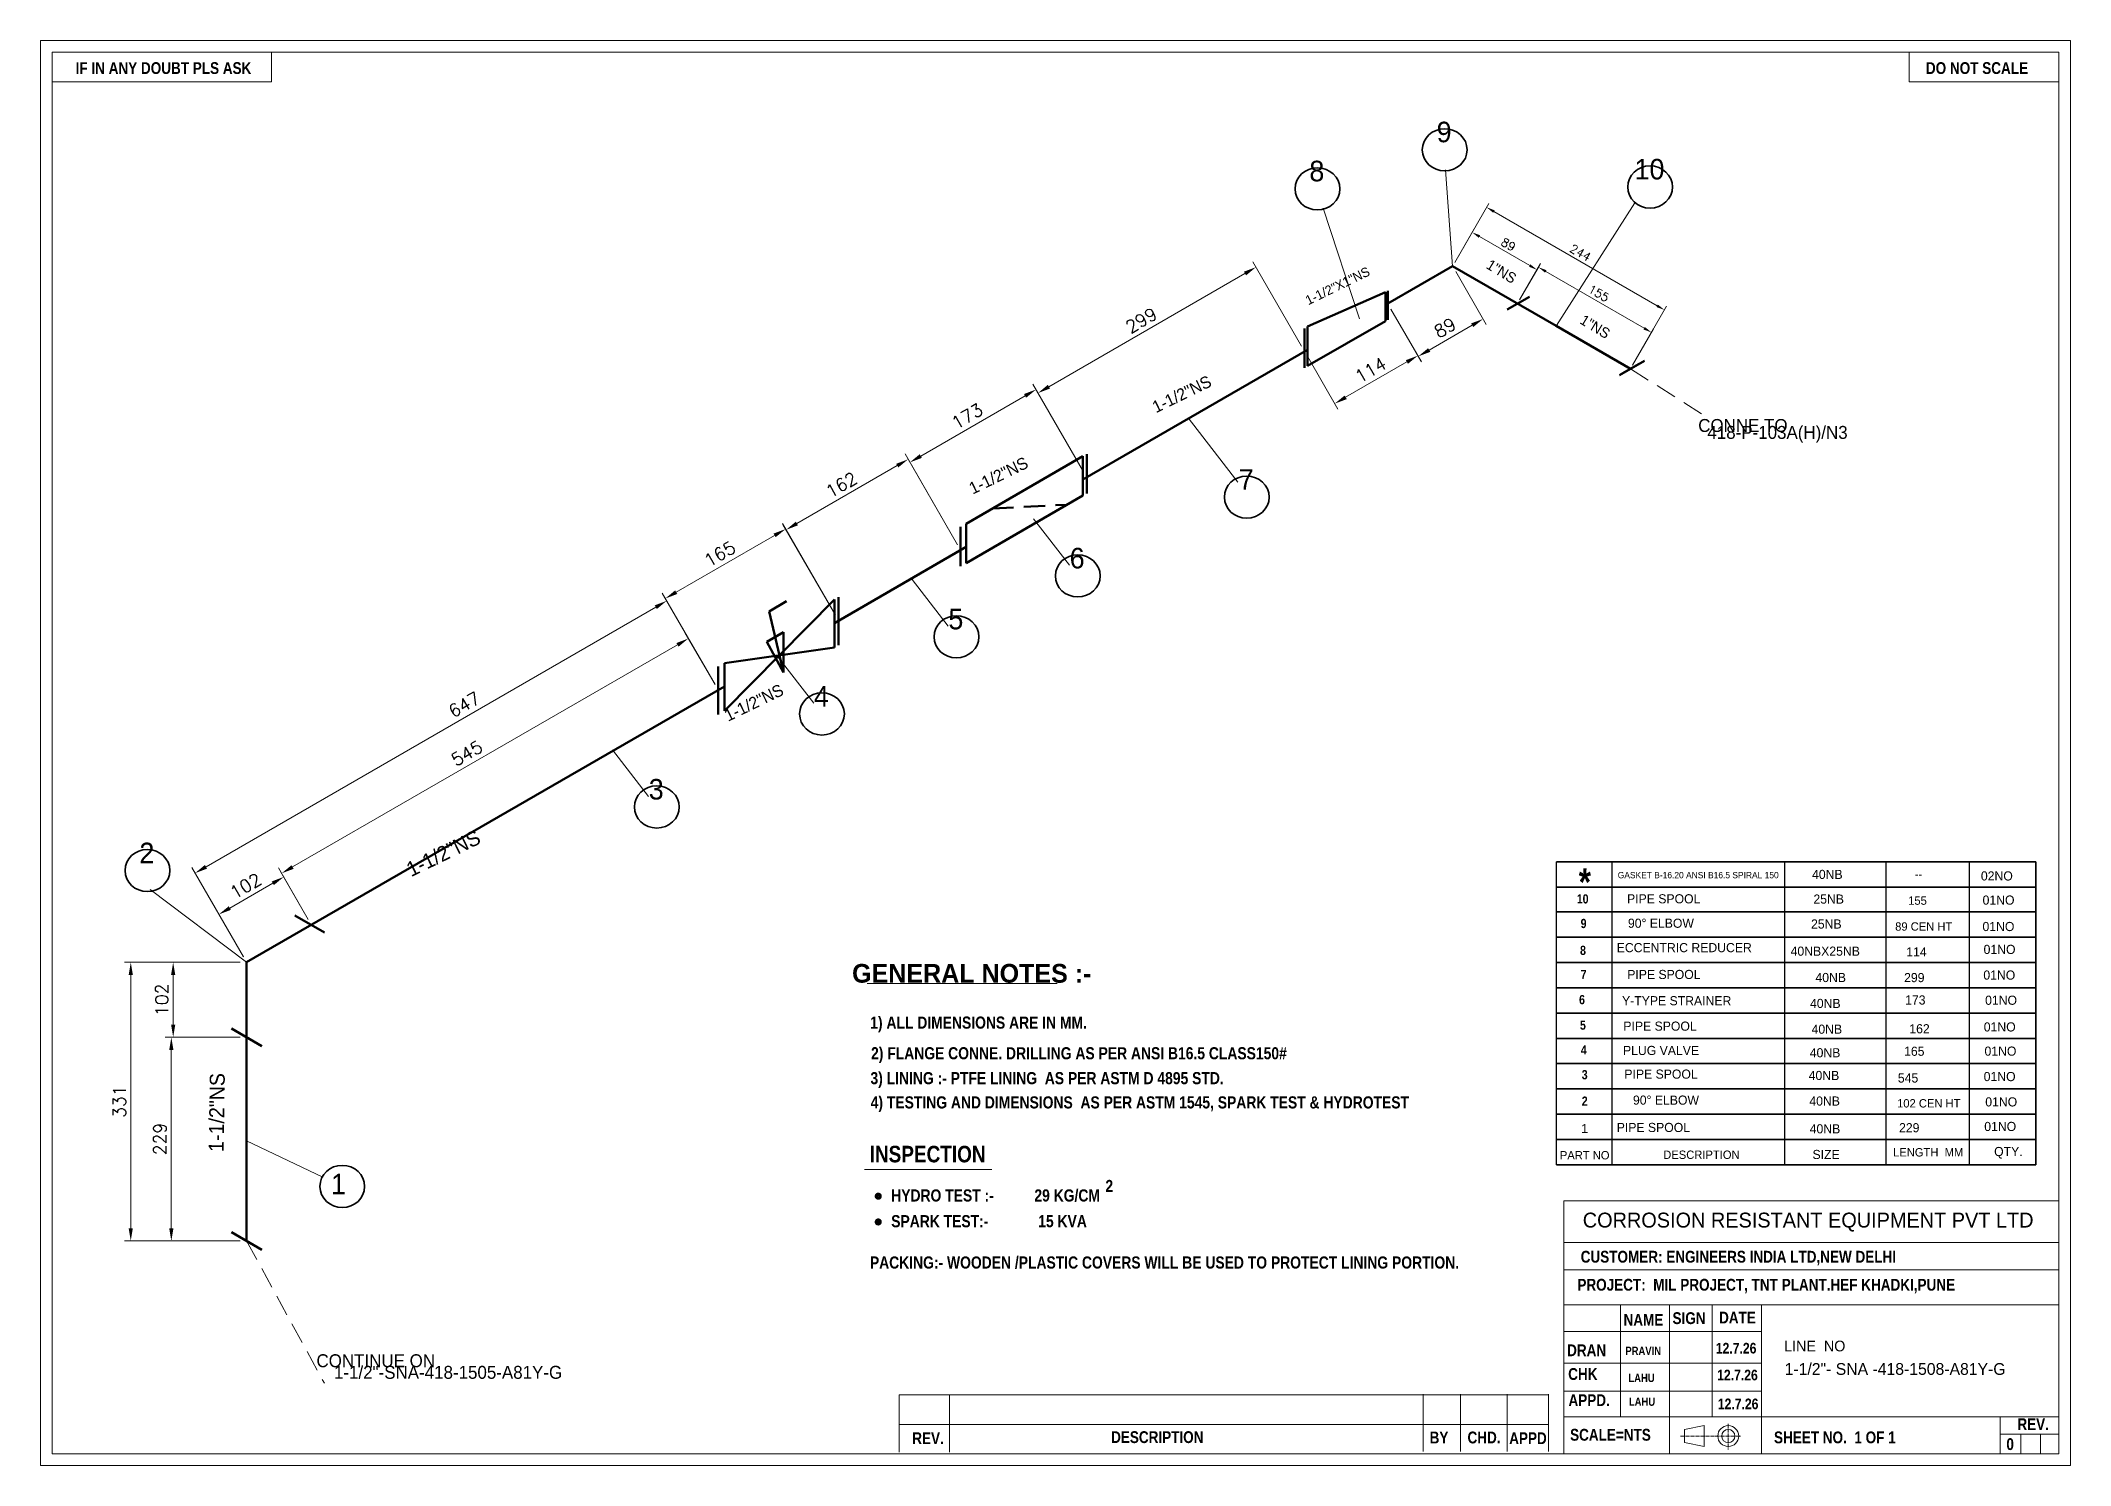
# Model space of a CAD drawing. Extents: x 111418 to 267280, y -151895 to -98368.
# Drawn here: x 144418 to 146829, y -114930 to -113237 of the extents above; entities that cross this region are included whole.
import ezdxf

# ---------------------------------------------------------------- set-up
doc = ezdxf.new("R2010")
doc.units = 0
doc.header["$MEASUREMENT"] = 0
doc.linetypes.add('CENTER', pattern=[2, 1.25, -0.25, 0.25, -0.25])
doc.linetypes.add('HIDDEN', pattern=[0.375, 0.25, -0.125])
doc.layers.get('0').update_dxf_attribs({"lineweight": 5})
doc.layers.get('DEFPOINTS').update_dxf_attribs({"lineweight": 5})
doc.layers.add('TEXT', color=4, linetype='Continuous', lineweight=5)
doc.styles.add('CHEM', font='isocp.shx')
doc.styles.add('MtXpl_Arial_Narrow', font='ARIALNB.TTF')
doc.styles.add('romans', font='romans.shx')
doc.styles.get("Standard").update_dxf_attribs({"font": 'romans.shx'})
doc.dimstyles.new('CHEM@123', dxfattribs={"dimscale": 26, "dimtxt": 1, "dimasz": 1, "dimexe": 0.5, "dimexo": 0.5, "dimgap": 0.4, "dimtad": 1, "dimdec": 0, "dimzin": 12, "dimdsep": 46, "dimtxsty": 'CHEM', "dimcen": 0.09, "dimclrd": 251, "dimclre": 251, "dimclrt": 3, "dimadec": 1, "dimazin": 2, "dimtfac": 1, "dimtdec": 0, "dimtmove": 0, "dimatfit": 3, "dimfxl": 0.18, "dimtolj": 1, "dimtzin": 0, "dimlwd": -1, "dimlwe": -1, "dimarcsym": 0})

msp = doc.modelspace()

# ---------------------------------------------------------------- texts
at = {"color": 7, "style": 'MtXpl_Arial_Narrow'}
for s, height, p in [('IF IN ANY DOUBT PLS ASK', 14.021, (144459.3, -113276.5)), ('DO NOT SCALE', 14.021, (146657.6, -113276.5)), ('2', 14.4, (145682.8, -114605.1)), ('HYDRO TEST :-', 14.399, (145428.3, -114616.3)), ('29 KG/CM', 14.4, (145598.4, -114616.3)), ('SPARK TEST:-', 14.399, (145428.3, -114646.9)), (' 15 KVA', 14.4, (145598.4, -114646.9))]:
    msp.add_text(s, height=height, dxfattribs=at).set_placement(p)
at = {"color": 0, "style": 'MtXpl_Arial_Narrow'}
msp.add_text('INSPECTION', height=19.67, dxfattribs=at).set_placement((145402.7, -114569.8))
at = {"color": 3, "attachment_point": 5}
for s, insert, char_height, width in [('\\pt24.41451; {\\fMS PGothic|b0|i0|c0|p34;9}', (146085.2, -113345.6), 24.415, 19.468), ('\\pt24.41451; {\\fMS PGothic|b0|i0|c0|p34;8}', (145934, -113392), 24.415, 19.468), ('\\pt24.41451; {\\fMS PGothic|b0|i0|c0|p34;10}', (146329.2, -113389.8), 24.415, 19.468), ('\\pt15.38114; {\\fMS PGothic|b0|i0|c0|p34;CONNE TO}', (146434.9, -113694.3), 15.381, 146.232), ('\\pt15.38114; {\\fMS PGothic|b0|i0|c0|p34;418-P-103A(H)/N3}', (146481.3, -113704.7), 15.381, 146.232), ('\\pt24.41451; {\\fMS PGothic|b0|i0|c0|p34;7}', (145850.1, -113758.3), 24.415, 19.468), ('\\pt24.41451; {\\fMS PGothic|b0|i0|c0|p34;6}', (145649.2, -113852), 24.415, 19.468), ('\\pt24.41451; {\\fMS PGothic|b0|i0|c0|p34;5}', (145505.1, -113924.4), 24.415, 19.468), ('\\pt24.41451; {\\fMS PGothic|b0|i0|c0|p34;4}', (145345.3, -114016), 24.415, 19.468), ('\\pt24.41451; {\\fMS PGothic|b0|i0|c0|p34;3}', (145149.1, -114126.6), 24.415, 19.468), ('\\pt24.41451; {\\fMS PGothic|b0|i0|c0|p34;2}', (144543.9, -114202.1), 24.415, 19.468), ('\\pt15.38114; {\\fMS PGothic|b0|i0|c0|p34;CONTINUE ON}', (144810.6, -114805.6), 15.381, 203.776), ('\\pt15.38114; {\\fMS PGothic|b0|i0|c0|p34;1-1/2"-SNA-418-1505-A81Y-G}', (144901.8, -114819.4), 15.381, 146.232)]:
    msp.add_mtext(s, dxfattribs=dict(at, insert=insert, char_height=char_height, width=width))
at = {"color": 4, "attachment_point": 5}
for s, insert, char_height, width, rotation in [('\\pt11.19747;  {\\fSans Serif Collection|b0|i0|c0|p34;1-1/2\\fMS PGothic|b0|i0|c0|p34;"X1"NS}', (145958.6, -113528.3), 11.197, 13.749, 25.9576), ('\\pt12.44163;  {\\fMS PGothic|b0|i0|c0|p34; \\fSans Serif Collection|b0|i0|c0|p34; \\fMS PGothic|b0|i0|c0|p34;1"NS}', (146153.3, -113511.2), 12.4416, 15.277, 328.8042), ('\\pt12.44163;  {\\fMS PGothic|b0|i0|c0|p34; \\fSans Serif Collection|b0|i0|c0|p34; \\fMS PGothic|b0|i0|c0|p34;1"NS}', (146264.6, -113576.8), 12.4416, 15.277, 328.8042), ('\\pt14.21901;  {\\fSans Serif Collection|b0|i0|c0|p34;1\\fMS PGothic|b0|i0|c0|p34;-1/2"NS}', (145773.5, -113657), 14.219, 17.46, 25.9576), ('\\pt14.21901;  {\\fSans Serif Collection|b0|i0|c0|p34;1\\fMS PGothic|b0|i0|c0|p34;-1/2"NS}', (145555.7, -113753.7), 14.219, 17.46, 25.9576), ('\\pt14.21901;  {\\fSans Serif Collection|b0|i0|c0|p34;1\\fMS PGothic|b0|i0|c0|p34;-1/2"NS}', (145265.1, -114023.6), 14.219, 17.46, 25.9576), ('\\pt17.77376;  {\\fSans Serif Collection|b0|i0|c0|p34;1\\fMS PGothic|b0|i0|c0|p34;-1/2"NS}', (144896.2, -114202.6), 17.774, 21.825, 25.9576), ('\\pt17.77376;  {\\fSans Serif Collection|b0|i0|c0|p34;1\\fMS PGothic|b0|i0|c0|p34;-1/2"NS}', (144627.1, -114510.6), 17.774, 21.825, 89.1481)]:
    msp.add_mtext(s, dxfattribs=dict(at, insert=insert, char_height=char_height, width=width, rotation=rotation))
at = {"color": 7, "lineweight": 35, "attachment_point": 5, "style": 'MtXpl_Arial_Narrow'}
for s, insert, char_height in [('*', (146252.4, -114236.6), 32.7), ('{\\fMS UI Gothic|b0|i0|c0|p34;GASKET B-16.20 ANSI B16.5 SPIRAL 150}', (146387.1, -114228.5), 7.478), ('{\\fMS UI Gothic|b0|i0|c0|p34;40NB}', (146540.5, -114227.7), 10.856), ('{\\fMS UI Gothic|b0|i0|c0|p34;--}', (146648.8, -114227.5), 9.926), ('{\\fMS UI Gothic|b0|i0|c0|p34;02NO}', (146741.9, -114229.5), 10.856), ('10', (146249.8, -114256.8), 10.86), ('{\\fMS UI Gothic|b0|i0|c0|p34;PIPE SPOOL}', (146346.1, -114256.7), 10.856), ('{\\fMS UI Gothic|b0|i0|c0|p34;25NB}', (146542.1, -114257), 10.856), ('{\\fMS UI Gothic|b0|i0|c0|p34;155}', (146647.6, -114258.8), 9.926), ('{\\fMS UI Gothic|b0|i0|c0|p34;01NO}', (146743.9, -114258.2), 10.856), ('9', (146250.9, -114286), 10.9), ('{\\fMS UI Gothic|b0|i0|c0|p34;90%%D ELBOW}', (146342.8, -114285.7), 10.856), ('{\\fMS UI Gothic|b0|i0|c0|p34;25NB}', (146539.3, -114286.6), 10.856), ('{\\fMS UI Gothic|b0|i0|c0|p34;89 CEN HT}', (146655, -114289.6), 9.926), ('{\\fMS UI Gothic|b0|i0|c0|p34;01NO}', (146743.8, -114289.6), 10.856), ('{\\fMS UI Gothic|b0|i0|c0|p34;ECCENTRIC REDUCER}', (146370.5, -114314.7), 10.856), ('8', (146250.2, -114318), 10.9), ('{\\fMS UI Gothic|b0|i0|c0|p34;40NBX25NB}', (146538, -114318.9), 10.856), ('{\\fMS UI Gothic|b0|i0|c0|p34;114}', (146646.4, -114319.7), 10.856), ('{\\fMS UI Gothic|b0|i0|c0|p34;01NO}', (146745.1, -114316.8), 10.856), ('7', (146250.9, -114346.6), 10.9), ('{\\fMS UI Gothic|b0|i0|c0|p34;PIPE SPOOL }', (146346.3, -114346.6), 10.856), ('{\\fMS UI Gothic|b0|i0|c0|p34;40NB}', (146544.5, -114350.2), 10.856), ('{\\fMS UI Gothic|b0|i0|c0|p34;299}', (146643.8, -114350.3), 10.856), ('{\\fMS UI Gothic|b0|i0|c0|p34;01NO}', (146744.8, -114347.3), 10.856), ('6', (146249, -114376.5), 10.9), ('{\\fMS UI Gothic|b0|i0|c0|p34;Y-TYPE STRAINER}', (146361.5, -114377.8), 10.856), ('{\\fMS UI Gothic|b0|i0|c0|p34;40NB}', (146538.1, -114381), 10.856), ('{\\fMS UI Gothic|b0|i0|c0|p34;173}', (146645, -114376.9), 10.856), ('{\\fMS UI Gothic|b0|i0|c0|p34;01NO}', (146746.9, -114377.2), 10.856), ('5', (146250.1, -114406.8), 10.9), ('{\\fMS UI Gothic|b0|i0|c0|p34;PIPE SPOOL }', (146341.7, -114408), 10.856), ('{\\fMS UI Gothic|b0|i0|c0|p34;40NB}', (146539.9, -114411.6), 10.856), ('{\\fMS UI Gothic|b0|i0|c0|p34;162}', (146650, -114411.1), 10.856), ('{\\fMS UI Gothic|b0|i0|c0|p34;01NO}', (146745.3, -114408.9), 10.856), ('4', (146251.2, -114436.1), 10.9), ('{\\fMS UI Gothic|b0|i0|c0|p34;PLUG VALVE}', (146342.9, -114436.9), 10.856), ('{\\fMS UI Gothic|b0|i0|c0|p34;40NB}', (146537.8, -114439.6), 10.856), ('{\\fMS UI Gothic|b0|i0|c0|p34;165}', (146643.8, -114437.8), 10.856), ('{\\fMS UI Gothic|b0|i0|c0|p34;01NO}', (146746.2, -114437.7), 10.856), ('3', (146252.2, -114465.7), 10.9), ('{\\fMS UI Gothic|b0|i0|c0|p34;PIPE SPOOL }', (146342.9, -114465), 10.856), ('{\\fMS UI Gothic|b0|i0|c0|p34;40NB}', (146536.5, -114466.6), 10.856), ('{\\fMS UI Gothic|b0|i0|c0|p34;545}', (146636.4, -114469.6), 10.856), ('{\\fMS UI Gothic|b0|i0|c0|p34;01NO}', (146745.2, -114467.9), 10.856), ('2', (146252.2, -114497), 10.9), ('{\\fMS UI Gothic|b0|i0|c0|p34;90%%D ELBOW}', (146348.8, -114495.9), 10.856), ('{\\fMS UI Gothic|b0|i0|c0|p34;40NB}', (146537.3, -114497), 10.856), ('{\\fMS UI Gothic|b0|i0|c0|p34;102 CEN HT}', (146661, -114499.7), 9.926), ('{\\fMS UI Gothic|b0|i0|c0|p34;01NO}', (146747.1, -114498), 10.856), ('{\\fSansSerif|b0|i0|c2|p2;1}', (146252.2, -114529.6), 10.856), ('{\\fMS UI Gothic|b0|i0|c0|p34;PIPE SPOOL }', (146333.8, -114528.4), 10.856), ('{\\fMS UI Gothic|b0|i0|c0|p34;40NB}', (146537.7, -114530), 10.856), ('{\\fMS UI Gothic|b0|i0|c0|p34;229}', (146637.8, -114528.7), 10.856), ('{\\fMS UI Gothic|b0|i0|c0|p34;01NO}', (146745.9, -114527.2), 10.856), ('{\\fMS UI Gothic|b0|i0|c0|p34;SIZE}', (146539, -114560.5), 10.856), ('{\\fMS UI Gothic|b0|i0|c238|p34;QTY.}', (146755.6, -114558.4), 10.856)]:
    msp.add_mtext(s, dxfattribs=dict(at, insert=insert, char_height=char_height))
at = {"insert": (145524, -114345.3), "char_height": 22.256, "attachment_point": 5, "style": 'romans'}
msp.add_mtext('\\A1;{\\f@HP Simplified Hans Light|b1|i0|c0|p34;GENERAL NOTES :-}', dxfattribs=at)
at = {"color": 7, "attachment_point": 5, "style": 'MtXpl_Arial_Narrow'}
for s, insert, char_height in [('\\A1;1) ALL DIMENSIONS ARE IN MM.', (145532.1, -114405.9), 14.399), ('\\A1;2) FLANGE CONNE. DRILLING AS PER ANSI B16.5 CLASS150#', (145651.3, -114442.3), 14.399), ('\\A1;3) LINING :- PTFE LINING  AS PER ASTM D 4895 STD.', (145613.5, -114471.9), 14.399), ('\\A1;4) TESTING AND DIMENSIONS  AS PER ASTM 1545, SPARK TEST & HYDROTEST  ', (145723.7, -114500.7), 14.399), ('\\A1;  PACKING:- WOODEN /PLASTIC COVERS WILL BE USED TO PROTECT LINING PORTION.', (145748.4, -114689), 14.399), ('CUSTOMER: ENGINEERS INDIA LTD,NEW DELHI  ', (146434.8, -114683.5), 14.021), ('PROJECT:  MIL PROJECT, TNT PLANT.HEF KHADKI,PUNE', (146467.9, -114716.8), 14.021), ('NAME', (146322, -114756.9), 14.02), ('SIGN', (146376.2, -114755), 14.02), ('DATE', (146433.7, -114754.2), 14.02), ('DRAN', (146254.5, -114793.1), 14.02), ('PRAVIN', (146321.7, -114793.8), 9.81), ('12.7.26', (146432.1, -114790.7), 12.62), ('CHK', (146250, -114821.4), 14.02), ('12.7.26', (146433.7, -114822.6), 12.62), ('LAHU', (146319.7, -114826), 9.81), ('APPD.', (146257.5, -114852.4), 14.02), ('LAHU', (146320.3, -114854.2), 9.81), ('12.7.26', (146434.5, -114856.9), 12.62), ('SCALE=NTS', (146282.8, -114893.6), 14.02), ('REV.', (146785, -114880.9), 14.02), ('REV.', (145472, -114897.6), 14.02), ('DESCRIPTION', (145744.4, -114896.4), 14.021), ('BY', (146079.1, -114896.8), 14.02), ('CHD.', (146132.6, -114896.8), 14.02), ('APPD', (146184.8, -114897.6), 14.02), ('SHEET NO.  1 OF 1', (146549.4, -114896.7), 14.021), ('0', (146757.7, -114904.7), 14)]:
    msp.add_mtext(s, dxfattribs=dict(at, insert=insert, char_height=char_height))
at = {"color": 7, "lineweight": 25, "char_height": 9.926, "attachment_point": 5, "style": 'MtXpl_Arial_Narrow'}
for s, insert in [('{\\fMS UI Gothic|b0|i0|c0|p34;PART NO}', (146252.2, -114561.4)), ('{\\fMS UI Gothic|b0|i0|c0|p34;DESCRIPTION}', (146390.9, -114560.8)), ('{\\fMS UI Gothic|b0|i0|c0|p34;LENGTH  MM}', (146660.3, -114557.9))]:
    msp.add_mtext(s, dxfattribs=dict(at, insert=insert))
at = {"color": 3, "insert": (144763.2, -114595.6), "char_height": 24.415, "attachment_point": 5}
msp.add_mtext('\\pt24.41451; {\\fMS PGothic|b0|i0|c0|p34;1}', dxfattribs=at)
at = {"color": 4, "lineweight": 20, "insert": (146517.7, -114640.8), "char_height": 17.667, "attachment_point": 5}
msp.add_mtext('{\\fMS UI Gothic|b0|i0|c0|p34;CORROSION RESISTANT EQUIPMENT PVT LTD}', dxfattribs=at)
at = {"color": 3, "lineweight": 20, "attachment_point": 5}
for s, insert, char_height in [(' {\\fLeelawadee UI Semilight|b0|i0|c0|p34; LINE  NO}', (146518.8, -114788.1), 12.72), ('{\\fLeelawadee UI Semilight|b0|i0|c0|p34;1-1/2"- SNA -418-1508-A81Y-G}', (146621, -114815.4), 13.992)]:
    msp.add_mtext(s, dxfattribs=dict(at, insert=insert, char_height=char_height))

# ---------------------------------------------------------------- blocks, each defined once
blk = doc.blocks.new('*D848')
at = {"layer": 'DEFPOINTS', "color": 0, "lineweight": 50, "ltscale": 100, "transparency": 16777216}
for p in [(144662.4, -114332.1), (144524.8, -114663.1), (144662.4, -114663.1)]:
    blk.add_point(p, dxfattribs=at)
at = {"layer": 'TEXT', "color": 2, "ltscale": 100, "transparency": 16777216}
for p, q in [((144654.9, -114332.1), (144517.3, -114332.1)), ((144524.8, -114347.1), (144524.8, -114648.1)), ((144654.9, -114663.1), (144517.3, -114663.1))]:
    blk.add_line(p, q, dxfattribs=at)
at = {"layer": 'TEXT', "color": 2, "lineweight": 50, "ltscale": 100, "transparency": 16777216}
for points in [[(144522.3, -114347.1), (144527.3, -114347.1), (144524.8, -114332.1)], [(144522.3, -114648.1), (144527.3, -114648.1), (144524.8, -114663.1)]]:
    blk.add_solid(points, dxfattribs=at)
at = {"layer": 'TEXT', "color": 0, "lineweight": 20, "ltscale": 100, "transparency": 16777216, "insert": (144511.3, -114497.6), "char_height": 15, "attachment_point": 5, "rotation": 90, "style": 'romans'}
blk.add_mtext('\\A1;331', dxfattribs=at)
blk = doc.blocks.new('*D849')
at = {"layer": 'DEFPOINTS', "color": 0, "lineweight": 50, "ltscale": 100, "transparency": 16777216}
for p in [(144662.4, -114421.1), (144573, -114663.1), (144662.4, -114663.1)]:
    blk.add_point(p, dxfattribs=at)
at = {"layer": 'TEXT', "color": 2, "ltscale": 100, "transparency": 16777216}
for p, q in [((144654.9, -114421.1), (144565.5, -114421.1)), ((144573, -114436.1), (144573, -114648.1)), ((144654.9, -114663.1), (144565.5, -114663.1))]:
    blk.add_line(p, q, dxfattribs=at)
at = {"layer": 'TEXT', "color": 2, "lineweight": 50, "ltscale": 100, "transparency": 16777216}
for points in [[(144570.5, -114436.1), (144575.5, -114436.1), (144573, -114421.1)], [(144570.5, -114648.1), (144575.5, -114648.1), (144573, -114663.1)]]:
    blk.add_solid(points, dxfattribs=at)
at = {"layer": 'TEXT', "color": 0, "lineweight": 20, "ltscale": 100, "transparency": 16777216, "insert": (144559.5, -114542.1), "char_height": 15, "attachment_point": 5, "rotation": 90, "style": 'romans'}
blk.add_mtext('\\A1;229', dxfattribs=at)
blk = doc.blocks.new('*D850')
at = {"layer": 'DEFPOINTS', "color": 0, "lineweight": 50, "ltscale": 100, "transparency": 16777216}
for p in [(144662.4, -114332.1), (144575.2, -114421.1), (144662.4, -114421.1)]:
    blk.add_point(p, dxfattribs=at)
at = {"layer": 'TEXT', "color": 2, "ltscale": 100, "transparency": 16777216}
for p, q in [((144654.9, -114332.1), (144567.7, -114332.1)), ((144575.2, -114347.1), (144575.2, -114406.1)), ((144654.9, -114421.1), (144567.7, -114421.1))]:
    blk.add_line(p, q, dxfattribs=at)
at = {"layer": 'TEXT', "color": 2, "lineweight": 50, "ltscale": 100, "transparency": 16777216}
for points in [[(144572.7, -114347.1), (144577.7, -114347.1), (144575.2, -114332.1)], [(144572.7, -114406.1), (144577.7, -114406.1), (144575.2, -114421.1)]]:
    blk.add_solid(points, dxfattribs=at)
at = {"layer": 'TEXT', "color": 0, "lineweight": 20, "ltscale": 100, "transparency": 16777216, "insert": (144561.7, -114376.6), "char_height": 15, "attachment_point": 5, "rotation": 90, "style": 'romans'}
blk.add_mtext('\\A1;102', dxfattribs=at)
blk = doc.blocks.new('*D851')
at = {"layer": 'DEFPOINTS', "color": 0, "lineweight": 50, "ltscale": 100, "transparency": 16777216}
for p in [(145161.5, -113902.6), (145222.7, -114008.6), (144662.4, -114332.1)]:
    blk.add_point(p, dxfattribs=at)
at = {"layer": 'TEXT', "color": 2, "ltscale": 100, "transparency": 16777216}
for p, q in [((145219, -114002.1), (145157.8, -113896.1)), ((144614.2, -114218.6), (145148.5, -113910.1)), ((144658.7, -114325.6), (144597.4, -114219.6))]:
    blk.add_line(p, q, dxfattribs=at)
at = {"layer": 'TEXT', "color": 2, "lineweight": 50, "ltscale": 100, "transparency": 16777216}
for points in [[(145147.3, -113907.9), (145149.8, -113912.3), (145161.5, -113902.6)], [(144612.9, -114216.4), (144615.4, -114220.8), (144601.2, -114226.1)]]:
    blk.add_solid(points, dxfattribs=at)
at = {"layer": 'TEXT', "color": 0, "lineweight": 20, "ltscale": 100, "transparency": 16777216, "insert": (144921, -114025.9), "char_height": 15, "attachment_point": 5, "rotation": 30, "style": 'romans'}
blk.add_mtext('\\A1;647', dxfattribs=at)
blk = doc.blocks.new('*D852')
at = {"layer": 'DEFPOINTS', "color": 0, "lineweight": 50, "ltscale": 100, "transparency": 16777216}
for p in [(145302.8, -113817.3), (145365.6, -113926.1), (145222.7, -114008.6)]:
    blk.add_point(p, dxfattribs=at)
at = {"layer": 'TEXT', "color": 2, "ltscale": 100, "transparency": 16777216}
for p, q in [((145172.9, -113892.3), (145289.8, -113824.8)), ((145361.9, -113919.6), (145299, -113810.8)), ((145219, -114002.1), (145156.1, -113893.3))]:
    blk.add_line(p, q, dxfattribs=at)
at = {"layer": 'TEXT', "color": 2, "lineweight": 50, "ltscale": 100, "transparency": 16777216}
for points in [[(145288.5, -113822.6), (145291, -113826.9), (145302.8, -113817.3)], [(145171.6, -113890.1), (145174.1, -113894.4), (145159.9, -113899.8)]]:
    blk.add_solid(points, dxfattribs=at)
at = {"layer": 'TEXT', "color": 0, "lineweight": 20, "ltscale": 100, "transparency": 16777216, "insert": (145224.6, -113846.8), "char_height": 15, "attachment_point": 5, "rotation": 30, "style": 'romans'}
blk.add_mtext('\\A1;165', dxfattribs=at)
blk = doc.blocks.new('*D853')
at = {"layer": 'DEFPOINTS', "color": 0, "lineweight": 50, "ltscale": 100, "transparency": 16777216}
for p in [(145448.4, -113734.4), (145510.7, -113842.3), (145365.6, -113926.1)]:
    blk.add_point(p, dxfattribs=at)
at = {"layer": 'TEXT', "color": 2, "ltscale": 100, "transparency": 16777216}
for p, q in [((145507, -113835.9), (145444.7, -113727.9)), ((145316.3, -113810.7), (145435.4, -113741.9)), ((145361.9, -113919.6), (145299.5, -113811.7))]:
    blk.add_line(p, q, dxfattribs=at)
at = {"layer": 'TEXT', "color": 2, "lineweight": 50, "ltscale": 100, "transparency": 16777216}
for points in [[(145434.2, -113739.7), (145436.7, -113744), (145448.4, -113734.4)], [(145315, -113808.5), (145317.5, -113812.8), (145303.3, -113818.2)]]:
    blk.add_solid(points, dxfattribs=at)
at = {"layer": 'TEXT', "color": 0, "lineweight": 20, "ltscale": 100, "transparency": 16777216, "insert": (145369.1, -113764.6), "char_height": 15, "attachment_point": 5, "rotation": 30, "style": 'romans'}
blk.add_mtext('\\A1;162', dxfattribs=at)
blk = doc.blocks.new('*D854')
at = {"layer": 'DEFPOINTS', "color": 0, "lineweight": 50, "ltscale": 100, "transparency": 16777216}
for p in [(145600.3, -113651.5), (145660.6, -113755.8), (145510.7, -113842.3)]:
    blk.add_point(p, dxfattribs=at)
at = {"layer": 'TEXT', "color": 2, "ltscale": 100, "transparency": 16777216}
for p, q in [((145656.8, -113749.4), (145596.6, -113645)), ((145463.5, -113730.5), (145587.3, -113659)), ((145507, -113835.9), (145446.7, -113731.5))]:
    blk.add_line(p, q, dxfattribs=at)
at = {"layer": 'TEXT', "color": 2, "lineweight": 50, "ltscale": 100, "transparency": 16777216}
for points in [[(145586.1, -113656.8), (145588.6, -113661.2), (145600.3, -113651.5)], [(145462.2, -113728.3), (145464.7, -113732.7), (145450.5, -113738)]]:
    blk.add_solid(points, dxfattribs=at)
at = {"layer": 'TEXT', "color": 0, "lineweight": 20, "ltscale": 100, "transparency": 16777216, "insert": (145518.6, -113683), "char_height": 15, "attachment_point": 5, "rotation": 30, "style": 'romans'}
blk.add_mtext('\\A1;173', dxfattribs=at)
blk = doc.blocks.new('*D855')
at = {"layer": 'DEFPOINTS', "color": 0, "lineweight": 50, "ltscale": 100, "transparency": 16777216}
for p in [(145861.6, -113506.1), (145919.5, -113606.3), (145660.6, -113755.8)]:
    blk.add_point(p, dxfattribs=at)
at = {"layer": 'TEXT', "color": 2, "ltscale": 100, "transparency": 16777216}
for p, q in [((145615.7, -113648.1), (145848.6, -113513.6)), ((145915.8, -113599.9), (145857.9, -113499.6)), ((145656.8, -113749.4), (145598.9, -113649.1))]:
    blk.add_line(p, q, dxfattribs=at)
at = {"layer": 'TEXT', "color": 2, "lineweight": 50, "ltscale": 100, "transparency": 16777216}
for points in [[(145847.4, -113511.4), (145849.9, -113515.8), (145861.6, -113506.1)], [(145614.4, -113645.9), (145616.9, -113650.3), (145602.7, -113655.6)]]:
    blk.add_solid(points, dxfattribs=at)
at = {"layer": 'TEXT', "color": 0, "lineweight": 20, "ltscale": 100, "transparency": 16777216, "insert": (145725.4, -113569.2), "char_height": 15, "attachment_point": 5, "rotation": 30, "style": 'romans'}
blk.add_mtext('\\A1;299', dxfattribs=at)
blk = doc.blocks.new('*D856')
at = {"layer": 'DEFPOINTS', "color": 0, "lineweight": 50, "ltscale": 100, "transparency": 16777216}
for p in [(146018.2, -113549.3), (145919.5, -113606.3), (146054, -113611.2)]:
    blk.add_point(p, dxfattribs=at)
at = {"layer": 'TEXT', "color": 2, "ltscale": 100, "transparency": 16777216}
for p, q in [((146022, -113555.8), (146057.7, -113617.7)), ((145923.3, -113612.8), (145959, -113674.7)), ((145968.2, -113660.7), (146041, -113618.7))]:
    blk.add_line(p, q, dxfattribs=at)
at = {"layer": 'TEXT', "color": 2, "lineweight": 50, "ltscale": 100, "transparency": 16777216}
for points in [[(146039.7, -113616.6), (146042.2, -113620.9), (146054, -113611.2)], [(145967, -113658.6), (145969.5, -113662.9), (145955.2, -113668.2)]]:
    blk.add_solid(points, dxfattribs=at)
at = {"layer": 'TEXT', "color": 0, "lineweight": 20, "ltscale": 100, "transparency": 16777216, "insert": (145997.9, -113628.1), "char_height": 15, "attachment_point": 5, "rotation": 30, "style": 'romans'}
blk.add_mtext('\\A1;114', dxfattribs=at)
blk = doc.blocks.new('*D860')
at = {"layer": 'DEFPOINTS', "color": 0, "lineweight": 50, "ltscale": 100, "transparency": 16777216}
for p in [(146095.3, -113504.8), (146018.2, -113549.3), (146131.5, -113567.6)]:
    blk.add_point(p, dxfattribs=at)
at = {"layer": 'TEXT', "color": 2, "ltscale": 100, "transparency": 16777216}
for p, q in [((146099.1, -113511.3), (146135.3, -113574.1)), ((146022, -113555.8), (146058.2, -113618.6)), ((146067.4, -113604.6), (146118.5, -113575.1))]:
    blk.add_line(p, q, dxfattribs=at)
at = {"layer": 'TEXT', "color": 2, "lineweight": 50, "ltscale": 100, "transparency": 16777216}
for points in [[(146117.3, -113572.9), (146119.8, -113577.2), (146131.5, -113567.6)], [(146066.2, -113602.4), (146068.7, -113606.7), (146054.4, -113612.1)]]:
    blk.add_solid(points, dxfattribs=at)
at = {"layer": 'TEXT', "color": 0, "lineweight": 20, "ltscale": 100, "transparency": 16777216, "insert": (146086.2, -113578.1), "char_height": 15, "attachment_point": 5, "rotation": 30, "style": 'romans'}
blk.add_mtext('\\A1;89', dxfattribs=at)
blk = doc.blocks.new('*D873')
at = {"layer": 'DEFPOINTS', "color": 0, "lineweight": 50, "ltscale": 100, "transparency": 16777216}
for p in [(144629.5, -114275.1), (144739.5, -114287.6), (144662.4, -114332.1)]:
    blk.add_point(p, dxfattribs=at)
at = {"layer": 'TEXT', "color": 2, "ltscale": 100, "transparency": 16777216}
for p, q in [((144735.7, -114281.1), (144702.8, -114224.1)), ((144693.6, -114238.1), (144642.5, -114267.6)), ((144658.7, -114325.6), (144625.7, -114268.6))]:
    blk.add_line(p, q, dxfattribs=at)
at = {"layer": 'TEXT', "color": 2, "lineweight": 50, "ltscale": 100, "transparency": 16777216}
for points in [[(144692.3, -114236), (144694.8, -114240.3), (144706.6, -114230.6)], [(144641.2, -114265.5), (144643.7, -114269.8), (144629.5, -114275.1)]]:
    blk.add_solid(points, dxfattribs=at)
at = {"layer": 'TEXT', "color": 0, "lineweight": 20, "ltscale": 100, "transparency": 16777216, "insert": (144661.3, -114241.2), "char_height": 15, "attachment_point": 5, "rotation": 30, "style": 'romans'}
blk.add_mtext('\\A1;102', dxfattribs=at)
blk = doc.blocks.new('*D876')
at = {"layer": 'DEFPOINTS', "color": 0, "lineweight": 50, "ltscale": 100, "transparency": 16777216}
for p in [(145187.3, -113947.3), (145222.7, -114008.6), (144739.5, -114287.6)]:
    blk.add_point(p, dxfattribs=at)
at = {"layer": 'TEXT', "color": 2, "ltscale": 100, "transparency": 16777216}
for p, q in [((145219, -114002.1), (145183.6, -113940.8)), ((144717.1, -114218.8), (145174.3, -113954.8)), ((144735.7, -114281.1), (144700.3, -114219.8))]:
    blk.add_line(p, q, dxfattribs=at)
at = {"layer": 'TEXT', "color": 2, "lineweight": 50, "ltscale": 100, "transparency": 16777216}
for points in [[(145173.1, -113952.7), (145175.6, -113957), (145187.3, -113947.3)], [(144715.8, -114216.7), (144718.3, -114221), (144704.1, -114226.3)]]:
    blk.add_solid(points, dxfattribs=at)
at = {"layer": 'TEXT', "color": 0, "lineweight": 20, "ltscale": 100, "transparency": 16777216, "insert": (144924.1, -114083.7), "char_height": 15, "attachment_point": 5, "rotation": 30, "style": 'romans'}
blk.add_mtext('\\A1;545', dxfattribs=at)
blk = doc.blocks.new('*D878')
at = {"layer": 'DEFPOINTS', "color": 0, "lineweight": 50, "ltscale": 100, "transparency": 16777216}
for p in [(146095.3, -113504.8), (146347, -113556.9), (146306.6, -113626.8)]:
    blk.add_point(p, dxfattribs=at)
at = {"layer": 'TEXT', "color": 2, "ltscale": 100, "transparency": 16777216}
for p, q in [((146097.8, -113500.5), (146138.2, -113430.6)), ((146144.3, -113439.9), (146338.3, -113551.9)), ((146309.1, -113622.5), (146349.5, -113552.6))]:
    blk.add_line(p, q, dxfattribs=at)
at = {"layer": 'TEXT', "color": 2, "lineweight": 50, "ltscale": 100, "transparency": 16777216}
for points in [[(146145.2, -113438.5), (146143.5, -113441.4), (146135.7, -113434.9)], [(146339.1, -113550.5), (146337.5, -113553.4), (146347, -113556.9)]]:
    blk.add_solid(points, dxfattribs=at)
at = {"layer": 'TEXT', "color": 0, "lineweight": 20, "ltscale": 100, "transparency": 16777216, "insert": (146247.1, -113488.9), "char_height": 10, "attachment_point": 5, "rotation": 330, "style": 'romans'}
blk.add_mtext('\\A1;244', dxfattribs=at)
blk = doc.blocks.new('*D879')
at = {"layer": 'DEFPOINTS', "color": 0, "lineweight": 50, "ltscale": 100, "transparency": 16777216}
for p in [(146095.3, -113504.8), (146195.6, -113509.2), (146172.4, -113549.3)]:
    blk.add_point(p, dxfattribs=at)
at = {"layer": 'TEXT', "color": 2, "ltscale": 100, "transparency": 16777216}
for p, q in [((146097.8, -113500.5), (146121, -113460.4)), ((146127.2, -113469.7), (146186.9, -113504.2)), ((146174.9, -113545), (146198.1, -113504.9))]:
    blk.add_line(p, q, dxfattribs=at)
at = {"layer": 'TEXT', "color": 2, "lineweight": 50, "ltscale": 100, "transparency": 16777216}
for points in [[(146128, -113468.2), (146126.3, -113471.1), (146118.5, -113464.7)], [(146187.7, -113502.7), (146186.1, -113505.6), (146195.6, -113509.2)]]:
    blk.add_solid(points, dxfattribs=at)
at = {"layer": 'TEXT', "color": 0, "lineweight": 20, "ltscale": 100, "transparency": 16777216, "insert": (146161.5, -113479.1), "char_height": 10, "attachment_point": 5, "rotation": 330, "style": 'romans'}
blk.add_mtext('\\A1;89', dxfattribs=at)
blk = doc.blocks.new('*D880')
at = {"layer": 'DEFPOINTS', "color": 0, "lineweight": 50, "ltscale": 100, "transparency": 16777216}
for p in [(146172.4, -113549.3), (146331.6, -113583.6), (146306.6, -113626.8)]:
    blk.add_point(p, dxfattribs=at)
at = {"layer": 'TEXT', "color": 2, "ltscale": 100, "transparency": 16777216}
for p, q in [((146174.9, -113545), (146199.8, -113501.8)), ((146206, -113511.1), (146322.9, -113578.6)), ((146309.1, -113622.5), (146334.1, -113579.3))]:
    blk.add_line(p, q, dxfattribs=at)
at = {"layer": 'TEXT', "color": 2, "lineweight": 50, "ltscale": 100, "transparency": 16777216}
for points in [[(146206.8, -113509.7), (146205.1, -113512.6), (146197.3, -113506.1)], [(146323.7, -113577.2), (146322.1, -113580.1), (146331.6, -113583.6)]]:
    blk.add_solid(points, dxfattribs=at)
at = {"layer": 'TEXT', "color": 0, "lineweight": 50, "ltscale": 100, "transparency": 16777216, "insert": (146268.9, -113537.1), "char_height": 10, "attachment_point": 5, "rotation": 330, "style": 'romans'}
blk.add_mtext('\\A1;155', dxfattribs=at)

# ---------------------------------------------------------------- dimensions: what is measured, and where the dimension line sits
at = {"layer": 'TEXT', "color": 3, "lineweight": 20, "ltscale": 100}
dim = msp.add_linear_dim(base=(146347, -113556.9), p1=(146095.3, -113504.8), p2=(146306.6, -113626.8), angle=330, dimstyle='CHEM@123', override={"dimscale": 10, "dimtxsty": 'romans', "dimclrd": 2, "dimclre": 2, "dimclrt": 0}, dxfattribs=at)
dim.commit()
dim.dimension.update_dxf_attribs({"geometry": '*D878', "text_midpoint": (146242.6, -113496.7), "dimtype": 161})
dim = msp.add_aligned_dim(p1=(146095.3, -113504.8), p2=(146172.4, -113549.3), distance=46.4, dimstyle='CHEM@123', override={"dimscale": 10, "dimtxsty": 'romans', "dimclrd": 2, "dimclre": 2, "dimclrt": 0}, dxfattribs=at)
dim.commit()
dim.dimension.update_dxf_attribs({"geometry": '*D879', "text_midpoint": (146161.5, -113479.1)})
at = {"layer": 'TEXT', "color": 7, "lineweight": 20, "ltscale": 100}
for p1, p2, distance, picture, middle in [((145660.6, -113755.8), (145919.5, -113606.3), 115.8, '*D855', (145725.4, -113569.2)), ((146018.2, -113549.3), (146095.3, -113504.8), -72.4, '*D860', (146086.2, -113578.1)), ((145919.5, -113606.3), (146018.2, -113549.3), -71.5, '*D856', (145997.9, -113628.1)), ((145510.7, -113842.3), (145660.6, -113755.8), 120.5, '*D854', (145518.6, -113683)), ((145222.7, -114008.6), (145365.6, -113926.1), 125.7, '*D852', (145224.6, -113846.8)), ((144662.4, -114332.1), (144662.4, -114663.1), -137.6, '*D848', (144511.3, -114497.6))]:
    dim = msp.add_aligned_dim(p1=p1, p2=p2, distance=distance, dimstyle='CHEM@123', override={"dimscale": 15, "dimtxsty": 'romans', "dimclrd": 2, "dimclre": 2, "dimclrt": 0}, dxfattribs=at)
    dim.commit()
    dim.dimension.update_dxf_attribs({"geometry": picture, "text_midpoint": middle})
at = {"layer": 'TEXT', "color": 3, "lineweight": 50, "ltscale": 100}
dim = msp.add_aligned_dim(p1=(146172.4, -113549.3), p2=(146306.6, -113626.8), distance=49.9, dimstyle='CHEM@123', override={"dimscale": 10, "dimtxsty": 'romans', "dimclrd": 2, "dimclre": 2, "dimclrt": 0}, dxfattribs=at)
dim.commit()
dim.dimension.update_dxf_attribs({"geometry": '*D880', "text_midpoint": (146268.9, -113537.1)})
at = {"layer": 'TEXT', "color": 7, "lineweight": 20, "ltscale": 100}
for p1, p2, distance, text, picture, middle in [((145365.6, -113926.1), (145510.7, -113842.3), 124.7, '162', '*D853', (145369.1, -113764.6)), ((144739.5, -114287.6), (144662.4, -114332.1), -65.8, '102', '*D873', (144661.3, -114241.2)), ((144662.4, -114332.1), (144662.4, -114421.1), -87.2, '102', '*D850', (144561.7, -114376.6)), ((144662.4, -114421.1), (144662.4, -114663.1), -89.4, '229', '*D849', (144559.5, -114542.1))]:
    dim = msp.add_aligned_dim(p1=p1, p2=p2, distance=distance, text=text, dimstyle='CHEM@123', override={"dimscale": 15, "dimtxsty": 'romans', "dimclrd": 2, "dimclre": 2, "dimclrt": 0}, dxfattribs=at)
    dim.commit()
    dim.dimension.update_dxf_attribs({"geometry": picture, "text_midpoint": middle})
dim = msp.add_linear_dim(base=(145161.5, -113902.6), p1=(144662.4, -114332.1), p2=(145222.7, -114008.6), angle=30, dimstyle='CHEM@123', override={"dimscale": 15, "dimtxsty": 'romans', "dimclrd": 2, "dimclre": 2, "dimclrt": 0}, dxfattribs=at)
dim.commit()
dim.dimension.update_dxf_attribs({"geometry": '*D851', "text_midpoint": (144927.7, -114037.6), "dimtype": 161})
dim = msp.add_linear_dim(base=(145187.3, -113947.3), p1=(144739.5, -114287.6), p2=(145222.7, -114008.6), angle=30, text='545', dimstyle='CHEM@123', override={"dimscale": 15, "dimtxsty": 'romans', "dimclrd": 2, "dimclre": 2, "dimclrt": 0}, dxfattribs=at)
dim.commit()
dim.dimension.update_dxf_attribs({"geometry": '*D876', "text_midpoint": (144930.8, -114095.4), "dimtype": 161})

# ---------------------------------------------------------------- linework, layer by layer
at = {"color": 7, "lineweight": 35}
for p, q in [((146218.7, -114212.6), (146788.1, -114212.6)), ((146788.1, -114572.7), (146788.1, -114212.6)), ((146218.7, -114242.6), (146788.1, -114242.6)), ((146218.7, -114272.2), (146788.1, -114272.2)), ((146218.7, -114302.2), (146788.1, -114302.2)), ((146218.7, -114332.3), (146788.1, -114332.3)), ((146218.7, -114362.3), (146788.1, -114362.3)), ((146218.7, -114392.4), (146788.1, -114392.4)), ((146218.7, -114422.5), (146788.1, -114422.5)), ((146218.7, -114452.5), (146788.1, -114452.5)), ((146218.7, -114482.6), (146788.1, -114482.6)), ((146218.7, -114512.6), (146788.1, -114512.6)), ((146218.7, -114542.7), (146788.1, -114542.7)), ((146218.7, -114572.7), (146788.1, -114572.7))]:
    msp.add_line(p, q, dxfattribs=at)
for p, q in [((145399.6, -114357.2), (145625.3, -114357.2)), ((145396.5, -114578.1), (145547.9, -114578.1)), ((145589, -114916.1), (146815.5, -114916.1))]:
    msp.add_line(p, q)
at = {"lineweight": 20}
for p, q in [((146227.5, -114615.6), (146227.5, -114916.1)), ((146227.5, -114615.6), (146815.5, -114615.6)), ((146227.5, -114665.1), (146815.5, -114665.1)), ((146227.5, -114697.4), (146815.5, -114697.4)), ((146462.3, -114696.9), (146462.3, -114697.4)), ((146227.5, -114739.2), (146815.5, -114739.2)), ((146294.9, -114739.2), (146294.9, -114872.2)), ((146352.8, -114739.2), (146352.8, -114916.1)), ((146403.5, -114739.2), (146403.5, -114872.2)), ((146462.3, -114739.2), (146462.3, -114916.1)), ((146227.5, -114770.9), (146462.3, -114770.9)), ((146227.5, -114808.3), (146462.3, -114808.3)), ((145437.8, -114846), (146209.3, -114846)), ((145497.6, -114846), (145497.6, -114914.3)), ((146060.3, -114845.2), (146060.3, -114913.5)), ((146104.7, -114845.2), (146104.7, -114913.5)), ((146160.1, -114845.2), (146160.1, -114913.5)), ((146209.3, -114845.2), (146209.3, -114913.5)), ((146227.5, -114841.8), (146462.3, -114841.8)), ((145437.8, -114881.1), (146209.3, -114881.1)), ((146227.5, -114872.2), (146815.5, -114872.2)), ((146370.9, -114887.1), (146394.3, -114882.6)), ((146370.9, -114887.1), (146370.9, -114895)), ((146394.3, -114895), (146394.3, -114882.6)), ((146745.9, -114872.2), (146745.9, -114916.1)), ((146370.9, -114902.8), (146370.9, -114895)), ((146370.9, -114902.8), (146394.3, -114907.4)), ((146394.3, -114895), (146394.3, -114907.4)), ((146745.9, -114892.6), (146815.5, -114892.6)), ((146770.3, -114892.6), (146770.3, -114916.1)), ((146793.7, -114892.6), (146793.7, -114916.1))]:
    msp.add_line(p, q, dxfattribs=at)
at = {"color": 2, "linetype": 'CENTER', "lineweight": 20, "ltscale": 3}
for p, q in [((146422.8, -114880.5), (146422.8, -114911)), ((146366.2, -114895), (146437.5, -114895))]:
    msp.add_line(p, q, dxfattribs=at)
at = {"color": 7, "const_width": 4.09}
for points in [[(145410.7, -114610, 1), (145415.1, -114610, 1)], [(145410.7, -114640.6, 1), (145415.1, -114640.6, 1)]]:
    msp.add_lwpolyline(points, format="xyb", close=True, dxfattribs=at)
at = {"lineweight": 20}
for radius in [12.4, 7.84]:
    msp.add_circle((146422.8, -114895), radius, dxfattribs=at)
at = {"layer": 'TEXT', "color": 7, "lineweight": 20, "ltscale": 100}
for p, q in [((144692.1, -113250.6), (144692.1, -113286)), ((146637.6, -113250.6), (146637.6, -113286)), ((144431.5, -113286), (144692.1, -113286)), ((146637.6, -113286), (146815.5, -113286)), ((145437.8, -114846), (145437.8, -114914.3))]:
    msp.add_line(p, q, dxfattribs=at)
at = {"layer": 'TEXT', "color": 3, "ltscale": 100}
for p, q in [((146095.3, -113504.8), (146086.7, -113390.4)), ((145941.5, -113436.1), (145984.5, -113567.4)), ((146218.8, -113575.5), (146311.8, -113429.6)), ((145781.2, -113685.2), (145840.3, -113761.6)), ((145597.3, -113805), (145640.1, -113860.3)), ((145453.2, -113877.3), (145496, -113932.7)), ((145293.4, -113968.9), (145336.2, -114024.3)), ((145097.1, -114079.6), (145140, -114135)), ((144662.4, -114544.1), (144752.9, -114587.5))]:
    msp.add_line(p, q, dxfattribs=at)
at = {"layer": 'TEXT', "color": 3, "lineweight": 50, "ltscale": 100}
for p, q in [((146095.3, -113504.8), (146018.2, -113549.3)), ((146218.3, -113575.8), (146095.3, -113504.8)), ((145923, -113576.7), (146015.4, -113535.7)), ((146015.4, -113535.7), (146015.4, -113570.1)), ((146018.2, -113534.1), (146018.2, -113568.5)), ((146018.2, -113549.3), (146015.4, -113551)), ((146160.2, -113556.4), (146186.6, -113541.2)), ((145919.5, -113578.8), (145919.5, -113625.5)), ((145923, -113623.4), (146015.4, -113570.1)), ((145923, -113576.7), (145923, -113623.4)), ((146306.6, -113626.8), (146218.3, -113575.8)), ((145923, -113604.3), (145656.1, -113758.4)), ((146323.3, -113617.2), (146293.4, -113634.5)), ((146316, -113621.5), (146296.8, -113632.5)), ((145517.3, -113810.9), (145656.1, -113730.8)), ((145656.1, -113730.8), (145656.1, -113777.5)), ((145660.6, -113728.3), (145660.6, -113775)), ((145517.3, -113857.6), (145656.1, -113777.5)), ((145510.7, -113814.8), (145510.7, -113861.5)), ((145517.3, -113810.9), (145517.3, -113857.6)), ((145365.6, -113898.2), (145365.6, -113955.1)), ((145360.8, -113901), (145230.1, -114033.3)), ((145283.1, -113915.1), (145303.9, -113903.1)), ((145300.5, -113987.6), (145283.1, -113915.1)), ((145360.8, -113901), (145360.8, -113957.9)), ((145280.4, -113951.4), (145300.5, -113939.9)), ((145300.5, -113939.9), (145300.5, -113987.6)), ((145230.1, -113976.5), (145360.8, -113957.9)), ((145300.5, -113987.6), (145280.4, -113951.4)), ((145296.7, -113965.9), (145294.2, -113967.4)), ((145222.7, -113980.7), (145222.7, -114037.6)), ((145230.1, -113976.5), (145230.1, -114033.3)), ((145230.1, -114004.4), (144662.4, -114332.1)), ((144719.8, -114276.3), (144754.9, -114296.5)), ((144662.4, -114332.1), (144662.4, -114663.1)), ((144644.6, -114410.9), (144680.5, -114431.6)), ((144644.6, -114652.9), (144680.5, -114673.6))]:
    msp.add_line(p, q, dxfattribs=at)
at = {"layer": 'TEXT', "color": 7, "linetype": 'HIDDEN', "ltscale": 100}
for p, q in [((146306.6, -113626.8), (146394.3, -113682.2)), ((144662.4, -114663.1), (144754.9, -114832.3))]:
    msp.add_line(p, q, dxfattribs=at)
at = {"layer": 'TEXT', "color": 4, "linetype": 'HIDDEN', "lineweight": 50, "ltscale": 100}
msp.add_line((145548.6, -113792.9), (145637.5, -113788.3), dxfattribs=at)
at = {"layer": 'TEXT', "color": 4, "lineweight": 50, "ltscale": 100}
msp.add_line((145517.3, -113838.5), (145360.8, -113928.9), dxfattribs=at)
at = {"layer": 'TEXT', "color": 7, "lineweight": 25, "ltscale": 100}
for p, q in [((146218.7, -114572.7), (146218.7, -114212.6)), ((146284.9, -114572.7), (146284.9, -114212.6)), ((146490.1, -114572.7), (146490.1, -114212.6)), ((146610.4, -114572.7), (146610.4, -114212.6)), ((146709.5, -114572.7), (146709.5, -114212.6))]:
    msp.add_line(p, q, dxfattribs=at)
at = {"layer": 'TEXT', "color": 7, "ltscale": 100}
msp.add_line((144662.4, -114332.1), (144547.8, -114245.5), dxfattribs=at)
at = {"layer": 'TEXT', "color": 7, "lineweight": 20, "ltscale": 100}
for points in [[(144417.7, -113236.8), (146829.3, -113236.8), (146829.3, -114929.9), (144417.7, -114929.9)], [(144431.5, -113250.6), (146815.5, -113250.6), (146815.5, -114916.1), (144431.5, -114916.1)]]:
    msp.add_lwpolyline(points, close=True, dxfattribs=at)
at = {"layer": 'TEXT', "color": 3, "lineweight": 35, "ltscale": 100}
for centre in [(146085.9, -113366.6), (145934.7, -113413), (146329.9, -113410.8), (145850.7, -113779.3), (145649.9, -113872.9), (145505.8, -113945.3), (145346, -114036.9), (145149.8, -114147.5), (144544.6, -114223), (144776.1, -114598.4)]:
    msp.add_ellipse(centre, major_axis=(26.6, 0), ratio=0.942769, start_param=-1.570796, end_param=4.712389, dxfattribs=at)

msp.set_redraw_order([(e.dxf.handle, doc.entitydb.next_handle()) for e in msp.query("TEXT MTEXT ATTDEF DIMENSION ARC_DIMENSION")])  # texts and dimensions are drawn at this point

doc.saveas('drawing.dxf')
